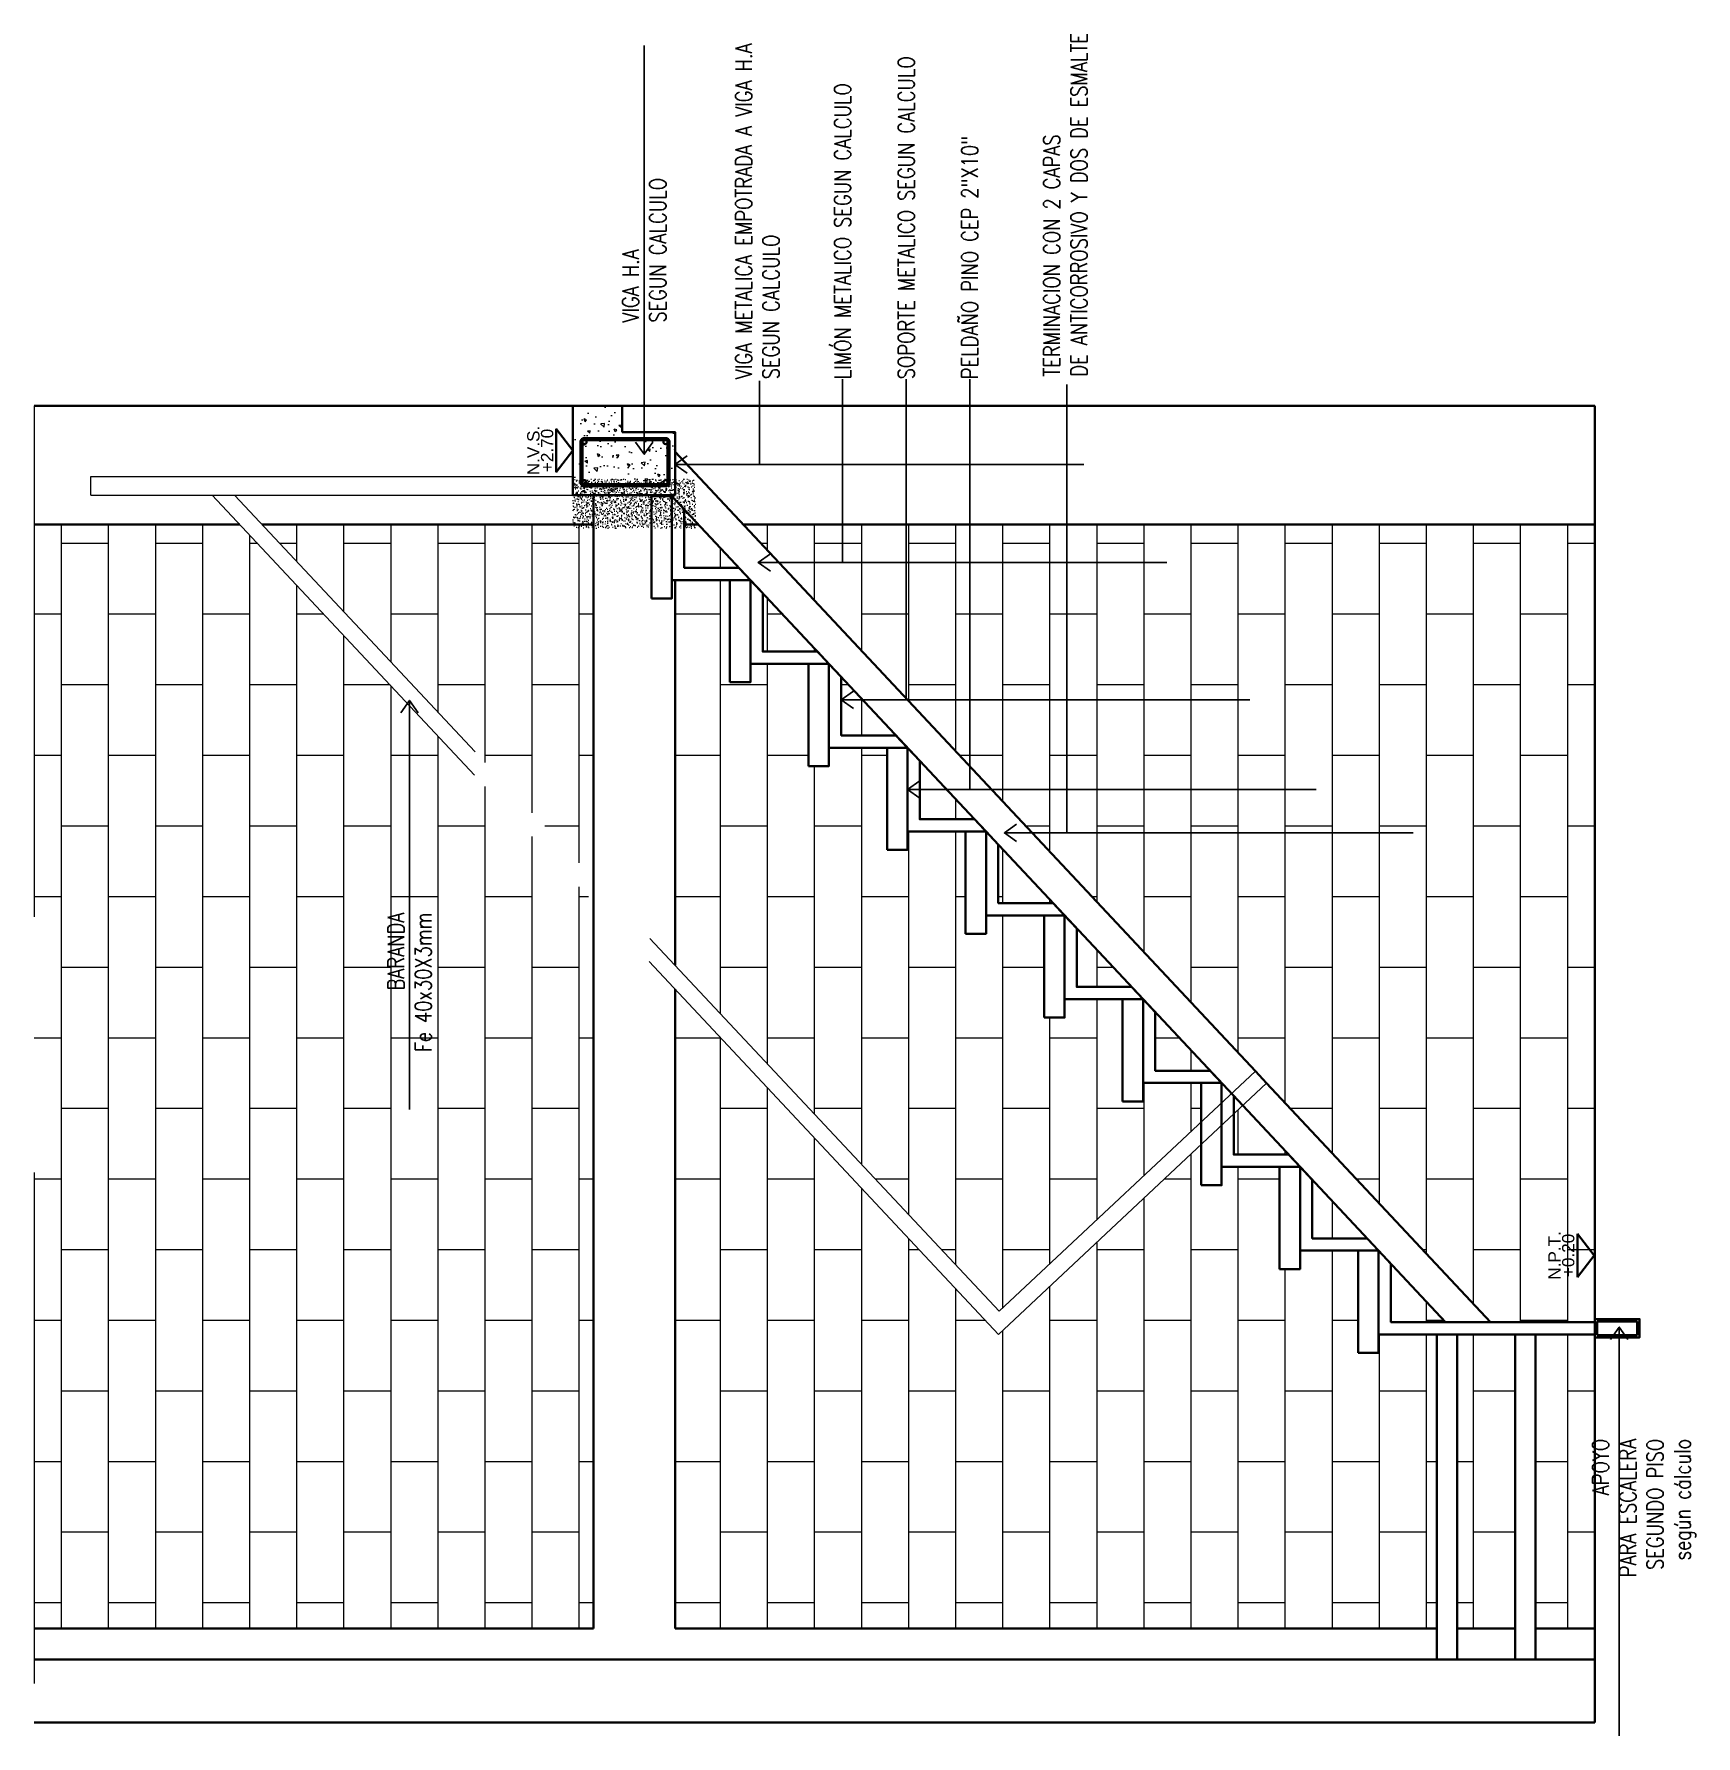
# Model space of a CAD drawing. Header units: metres. Extents: x 45 to 666, y -23 to 325.
# Drawn here: x 168.529 to 172.595, y 159.959 to 164.122 of the extents above; entities that cross this region are included whole.
import ezdxf
from ezdxf.enums import TextEntityAlignment as Align

# ---------------------------------------------------------------- set-up
doc = ezdxf.new("R2010")
doc.units = ezdxf.units.M
doc.header["$LTSCALE"] = 5
doc.header["$MEASUREMENT"] = 0
doc.linetypes.add('HIDDEN', pattern=[0.375, 0.25, -0.125])
doc.layers.get('0').update_dxf_attribs({"color": 30})
for name, color, linetype, lineweight in [('A-ANNO-NOTE', 7, 'Continuous', 35), ('A-DETL-PATT', 8, 'Continuous', 18), ('A-ELEV-MBE1', 7, 'Continuous', 35), ('A-ELEV-PATT', 8, 'Continuous', 18), ('A-FLOR-OVHD', 3, 'HIDDEN', 18), ('A-WALL-FULL', 7, 'Continuous', 35), ('A-WALL-FULL-EXTR', 7, 'Continuous', 35)]:
    doc.layers.add(name, color=color, linetype=linetype, lineweight=lineweight)
doc.styles.add('E-ARIAL', font='arial.ttf')
doc.styles.add('E-ROMANS', font='romans.shx', dxfattribs={"width": 0.8})
doc.dimstyles.new('E-0005_TICK_18', dxfattribs={"dimscale": 0.001, "dimtxt": 9, "dimasz": 9, "dimexe": 4.5, "dimexo": 3, "dimgap": 4.5, "dimtad": 0, "dimdec": 0, "dimlfac": 1000, "dimzin": 0, "dimdsep": 46, "dimtxsty": 'E-ROMANS', "dimblk": 'OBLIQUE', "dimcen": 4.5, "dimclrd": 256, "dimclre": 256, "dimclrt": 256, "dimadec": 0, "dimazin": 0, "dimtfac": 1, "dimtdec": 0, "dimtmove": 1, "dimatfit": 3, "dimldrblk": 'OPEN90', "dimfxl": 1, "dimtfill": 1, "dimtolj": 1, "dimtzin": 0, "dimarcsym": 0})

msp = doc.modelspace()

# ---------------------------------------------------------------- texts
at = {"layer": 'A-ANNO-NOTE', "char_height": 0.04, "rotation": 90, "style": 'E-ROMANS'}
for s, insert, attachment_point in [('VIGA METALICA EMPOTRADA A VIGA H.A\\PSEGUN CALCULO', (170.2984, 163.2772), 4), ('TERMINACION CON 2 CAPAS \\PDE ANTICORROSIVO Y DOS DE ESMALTE', (171.0521, 163.2836), 4), ('SOPORTE METALICO SEGUN CALCULO', (170.6625, 163.2772), 4), ('LIMÓN METALICO SEGUN CALCULO', (170.5068, 163.2772), 4), ('PELDAÑO PINO CEP 2"X10"', (170.8181, 163.2772), 4), ('VIGA H.A \\PSEGUN CALCULO', (170.0215, 163.4157), 4), ('BARANDA\\PFe 40x30X3mm', (169.4475, 161.9728), 6), ('APOYO\\PPARA ESCALERA \\PSEGUNDO PISO\\Psegún cálculo', (172.4682, 160.6858), 6)]:
    msp.add_mtext(s, dxfattribs=dict(at, insert=insert, attachment_point=attachment_point))

# ---------------------------------------------------------------- blocks, each defined once
blk = doc.blocks.new('_Oblique')
at = {"color": 0, "linetype": 'ByBlock', "lineweight": -2}
blk.add_line((-0.5, -0.5), (0.5, 0.5), dxfattribs=at)
blk = doc.blocks.new('TAG-LEVEL-CO')
for points in [[(0.352, 0.272), (-0.352, 0.272)], [(0.352, 0.272), (0, 0), (-0.352, 0.272)]]:
    blk.add_lwpolyline(points)
at = {"style": 'E-ARIAL'}
for tag, p in [('N.P.T.', (0, 0.486)), ('%%P0,00', (0, 0.262))]:
    blk.add_attdef(tag, text='', height=0.2, dxfattribs=at).set_placement(p, align=Align.BOTTOM_CENTER)

# ---------------------------------------------------------------- hatches: boundary and pattern name
at = {"layer": 'A-DETL-PATT'}
h = msp.add_hatch(dxfattribs=at)
h.set_pattern_fill('AR-CONC', color=256, scale=0.0001, angle=45, style=0)
h.set_pattern_definition([(185, (-43.85589, 102.976789), (-0.0117553379, 0.014009465), [0.001905, -0.020955]), (130, (-43.85589, 102.97679), (-0.0110177007, -0.0160017889), [0.001524, -0.016764]), (235.451, (-43.85687, 102.977957), (-0.0227730237, -0.0019922158), [0.001619, -0.017809]), (181.1842, (-43.859482, 102.973197), (-0.0161953413, 0.0221410243), [0.0028575, -0.0314325]), (231.6356, (-43.860832, 102.975042), (-0.0342826432, -0.0007086144), [0.0024285, -0.0267135]), (126.184, (-43.859482, 102.973197), (-0.0342826385, -0.0007085572), [0.002286, -0.025146]), (156, (-43.86038, 102.975891), (-0.0034895268, 0.0179520551), [0.001905, -0.020955]), (101, (-43.86038, 102.975891), (-0.0173941193, -0.0086539927), [0.001524, -0.016764]), (206.4514, (-43.860671, 102.977387), (-0.0208836456, 0.009298004), [0.001619, -0.017809]), (172.5, (-43.85589, 102.976789), (-0.00619734137, -0.0057605469), [0, -0.0165608, 0, -0.017018, 0, -0.0168275]), (142.5, (-43.85589, 102.976789), (-0.01180870003, -0.00235897273), [0, -0.0097028, 0, -0.0161798, 0, -0.0064135]), (102.5, (-43.851885, 102.972784), (-0.00918261956, 0.0099927863), [0, -0.00635, 0, -0.019812, 0, -0.026289]), (92.5, (-43.850089, 102.970988), (-0.0122722393, 0.00867639044), [0, -0.008255, 0, -0.0131572, 0, -0.018669])])
h.paths.add_polyline_path([(169.8472, 163.0331), (169.8472, 162.913), (170.1472, 162.913), (170.1472, 163.0331)])
at = {"layer": 'A-ELEV-PATT'}
h = msp.add_hatch(dxfattribs=at)
h.set_pattern_fill('AR-CONC', color=256, scale=0.0004, style=0)
h.set_pattern_definition([(140, (172.347175, 165.46269), (0.0063756, 0.0728739), [0.00762, -0.08382]), (85, (172.347175, 165.46269), (-0.0764227, -0.0140971), [0.006096, -0.067056]), (190.451, (172.347706, 165.46876), (-0.0700467, 0.058777), [0.006476, -0.071236]), (136.1842, (172.326855, 165.46269), (0.016817, 0.1084316), [0.01143, -0.12573]), (186.6356, (172.32826, 165.47173), (-0.0989702, 0.0949617), [0.009714, -0.106854]), (81.184, (172.32686, 165.46269), (-0.09897, 0.094962), [0.009144, -0.100584]), (111, (172.331935, 165.47285), (0.0409062, 0.060646), [0.00762, -0.08382]), (56, (172.331935, 165.47285), (-0.0736752, 0.0247208), [0.006096, -0.067056]), (161.4514, (172.335344, 165.4779), (-0.0327691, 0.0853666), [0.006476, -0.071236]), (127.5, (172.347175, 165.46269), (-0.03382202, 0.00123544), [0, -0.0662432, 0, -0.068072, 0, -0.06731]), (97.5, (172.347175, 165.46269), (-0.04007223, 0.02672787), [0, -0.0388112, 0, -0.0647192, 0, -0.025654]), (57.5, (172.347175, 165.440032), (0.0022915, 0.05423624), [0, -0.0254, 0, -0.079248, 0, -0.105156]), (47.5, (172.347175, 165.42987), (-0.0101706, 0.0592517), [0, -0.03302, 0, -0.0526288, 0, -0.074676])])
h.paths.add_polyline_path([(169.8472, 163.212), (169.8472, 162.994), (170.0972, 162.994), (170.0972, 163.148), (169.9672, 163.148), (169.9672, 163.212)])
h.paths.add_polyline_path([(170.0835, 163.1335), (170.0835, 163.0155), (169.8655, 163.0155), (169.8655, 163.1335)], flags=16)
h.paths.add_polyline_path([(170.0785, 163.1285), (170.0785, 163.0205), (169.8705, 163.0205), (169.8705, 163.1285)], flags=0)
h = msp.add_hatch(dxfattribs=at)
h.set_pattern_fill('AR-BRSTD', color=256, scale=0.0017, angle=360, style=0)
h.set_pattern_definition([(90, (0, 0), (-0.11516106, 3e-14), []), (180, (0, 0), (-0.11516106, -0.17272), [0.11516106, -0.11516106])])
h.paths.add_polyline_path([(168.5286, 162.922), (168.5286, 160.222), (169.8972, 160.222), (169.8972, 161.9988), (169.032, 162.922)])
h.paths.add_polyline_path([(169.0868, 162.922), (169.8972, 162.0573), (169.8972, 162.922)])
h.paths.add_polyline_path([(170.2636, 162.922), (171.5169, 161.5847), (171.5442, 161.5555), (172.092, 160.971), (172.3472, 160.971), (172.3472, 162.922)])
h.paths.add_polyline_path([(170.8885, 160.941), (170.0972, 161.7854), (170.0972, 160.222), (171.9605, 160.222), (171.9605, 160.941), (171.8184, 160.941), (171.8184, 160.896), (171.7684, 160.896), (171.7684, 161.146), (171.6262, 161.146), (171.6262, 161.101), (171.5762, 161.101), (171.5762, 161.351), (171.4341, 161.351), (171.4341, 161.306), (171.3841, 161.306), (171.3841, 161.4055)])
h.paths.add_polyline_path([(172.0105, 160.941), (172.0105, 160.222), (172.1526, 160.222), (172.1526, 160.941)])
h.paths.add_polyline_path([(172.2026, 160.941), (172.2026, 160.222), (172.3472, 160.222), (172.3472, 160.2881), (172.3472, 160.941)])
h.paths.add_polyline_path([(170.9999, 161.716), (170.9999, 161.966), (170.8578, 161.966), (170.8578, 161.921), (170.8078, 161.921), (170.8078, 162.171), (170.6657, 162.171), (170.6657, 162.126), (170.6157, 162.126), (170.6157, 162.376), (170.4735, 162.376), (170.4735, 162.331), (170.4235, 162.331), (170.4235, 162.581), (170.2814, 162.581), (170.2814, 162.536), (170.2314, 162.536), (170.2314, 162.786), (170.0972, 162.786), (170.0972, 161.8439), (170.8903, 160.9975), (171.3841, 161.4603), (171.3841, 161.556), (171.242, 161.556), (171.242, 161.511), (171.192, 161.511), (171.192, 161.761), (171.0499, 161.761), (171.0499, 161.716)])
h.paths.add_polyline_path([(170.1193, 162.922), (170.1193, 162.816), (170.2533, 162.816), (170.154, 162.922)])
h.paths.add_polyline_path([(170.3114, 162.754), (170.3114, 162.611), (170.4454, 162.611)], flags=17)
h.paths.add_polyline_path([(170.5035, 162.549), (170.5035, 162.406), (170.6375, 162.406)], flags=17)
h.paths.add_polyline_path([(170.6957, 162.344), (170.6957, 162.201), (170.8297, 162.201)], flags=17)
h.paths.add_polyline_path([(170.8878, 162.139), (170.8878, 161.996), (171.0218, 161.996)], flags=17)
h.paths.add_polyline_path([(171.0799, 161.934), (171.0799, 161.791), (171.2139, 161.791)], flags=17)
h.paths.add_polyline_path([(171.272, 161.729), (171.272, 161.586), (171.406, 161.586)], flags=17)
h.paths.add_polyline_path([(171.4859, 161.5008), (171.4641, 161.4804), (171.4641, 161.381), (171.5981, 161.381)], flags=17)
h.paths.add_polyline_path([(171.6562, 161.319), (171.6562, 161.176), (171.7902, 161.176)], flags=17)
h.paths.add_polyline_path([(171.8484, 161.114), (171.8484, 160.971), (171.9824, 160.971)], flags=17)
h.paths.add_polyline_path([(169.3842, 161.4942), (169.3842, 161.9828), (169.5108, 161.9828), (169.5108, 161.4942)], flags=24)

# ---------------------------------------------------------------- linework, layer by layer
at = {"layer": 'A-ELEV-MBE1'}
for p, q in [((172.3472, 163.212), (168.5286, 163.212)), ((170.0972, 163.0996), (171.5169, 161.5847)), ((169.8972, 160.222), (169.8972, 162.994)), ((170.0865, 162.994), (171.4859, 161.5008)), ((169.032, 162.922), (168.5286, 162.922)), ((169.8972, 162.922), (169.0868, 162.922)), ((170.154, 162.922), (170.1193, 162.922)), ((172.3472, 162.922), (170.2636, 162.922)), ((170.0972, 161.8439), (170.0972, 162.786)), ((170.0972, 160.222), (170.0972, 161.7854)), ((171.5442, 161.5555), (171.5169, 161.5847)), ((171.5442, 161.5555), (172.092, 160.971)), ((171.4859, 161.5008), (171.9824, 160.971)), ((172.3472, 160.941), (172.3472, 160.971)), ((169.8972, 160.222), (168.5286, 160.222)), ((171.9605, 160.222), (170.0972, 160.222)), ((172.1526, 160.222), (172.0105, 160.222)), ((172.3472, 160.222), (172.2026, 160.222)), ((168.5286, 160.146), (172.3472, 160.146)), ((168.5286, 159.992), (172.3472, 159.992))]:
    msp.add_line(p, q, dxfattribs=at)
for points in [[(172.3472, 159.992), (172.3472, 163.212)], [(171.4341, 161.556), (171.4341, 161.351), (171.6262, 161.351), (171.5981, 161.381), (171.4641, 161.381), (171.4641, 161.5232)], [(172.3472, 160.971), (171.8484, 160.971), (171.8484, 161.114), (171.8184, 161.146), (171.8184, 160.941), (172.3472, 160.941)]]:
    msp.add_lwpolyline(points, dxfattribs=at)
for points in [[(169.8755, 163.0155), (170.0735, 163.0155, 0.414214), (170.0835, 163.0255), (170.0835, 163.1235, 0.414214), (170.0735, 163.1335), (169.8755, 163.1335, 0.414214), (169.8655, 163.1235), (169.8655, 163.0255, 0.414214)], [(169.8755, 163.0155), (170.0735, 163.0155, 0.414214), (170.0835, 163.0255), (170.0835, 163.1235, 0.414214), (170.0735, 163.1335), (169.8755, 163.1335, 0.414214), (169.8655, 163.1235), (169.8655, 163.0255, 0.414214)], [(169.8755, 163.0205), (170.0735, 163.0205, 0.414214), (170.0785, 163.0255), (170.0785, 163.1235, 0.414214), (170.0735, 163.1285), (169.8755, 163.1285, 0.414214), (169.8705, 163.1235), (169.8705, 163.0255, 0.414214)], [(169.8755, 163.0205), (170.0735, 163.0205, 0.414214), (170.0785, 163.0255), (170.0785, 163.1235, 0.414214), (170.0735, 163.1285), (169.8755, 163.1285, 0.414214), (169.8705, 163.1235), (169.8705, 163.0255, 0.414214)]]:
    msp.add_lwpolyline(points, format="xyb", close=True, dxfattribs=at)
for points in [[(170.2814, 162.786), (170.2533, 162.816), (170.1193, 162.816), (170.1193, 162.959), (170.0893, 162.991), (170.0893, 162.786)], [(170.4735, 162.581), (170.4454, 162.611), (170.3114, 162.611), (170.3114, 162.754), (170.2814, 162.786), (170.2814, 162.581)], [(170.6657, 162.376), (170.6375, 162.406), (170.5035, 162.406), (170.5035, 162.549), (170.4735, 162.581), (170.4735, 162.376)], [(170.8578, 162.171), (170.8297, 162.201), (170.6957, 162.201), (170.6957, 162.344), (170.6657, 162.376), (170.6657, 162.171)], [(171.0499, 161.966), (171.0218, 161.996), (170.8878, 161.996), (170.8878, 162.139), (170.8578, 162.171), (170.8578, 161.966)], [(171.242, 161.761), (171.2139, 161.791), (171.0799, 161.791), (171.0799, 161.934), (171.0499, 161.966), (171.0499, 161.761)], [(171.4341, 161.556), (171.406, 161.586), (171.272, 161.586), (171.272, 161.729), (171.242, 161.761), (171.242, 161.556)], [(171.8184, 161.146), (171.7902, 161.176), (171.6562, 161.176), (171.6562, 161.319), (171.6262, 161.351), (171.6262, 161.146)]]:
    msp.add_lwpolyline(points, close=True, dxfattribs=at)
for centre in [(169.8755, 163.1235), (169.8755, 163.1235), (170.0735, 163.1235), (170.0735, 163.1235), (169.8755, 163.0255), (169.8755, 163.0255), (170.0735, 163.0255), (170.0735, 163.0255)]:
    msp.add_circle(centre, 0.005, dxfattribs=at)
at = {"layer": 'A-FLOR-OVHD'}
for p, q in [((168.5286, 163.212), (168.5286, 159.992)), ((168.6672, 162.994), (168.6672, 163.039)), ((168.6672, 163.039), (169.8472, 163.039)), ((168.6672, 162.994), (169.8472, 162.994)), ((170.8885, 160.941), (168.9645, 162.994)), ((170.8903, 160.9975), (169.0193, 162.994)), ((170.8885, 160.941), (171.5442, 161.5555)), ((170.8903, 160.9975), (171.5169, 161.5847))]:
    msp.add_line(p, q, dxfattribs=at)
at = {"layer": 'A-WALL-FULL'}
msp.add_line((169.9672, 163.148), (169.9672, 163.212), dxfattribs=at)
msp.add_lwpolyline([(169.8472, 163.212), (169.8472, 162.994), (170.0972, 162.994), (170.0972, 163.148), (169.9672, 163.148)], dxfattribs=at)
for points in [[(172.3472, 160.9335), (172.3472, 160.9785), (172.4568, 160.9785), (172.4568, 160.9335)], [(172.3532, 160.9395), (172.3532, 160.9725), (172.4508, 160.9725), (172.4508, 160.9395)]]:
    msp.add_lwpolyline(points, close=True, dxfattribs=at)
at = {"layer": 'A-WALL-FULL-EXTR'}
for points in [[(170.0393, 162.741), (170.0893, 162.741), (170.0893, 162.991), (170.0393, 162.991), (170.0393, 162.741)], [(170.2314, 162.536), (170.2814, 162.536), (170.2814, 162.786), (170.2314, 162.786), (170.2314, 162.536)], [(170.4235, 162.331), (170.4735, 162.331), (170.4735, 162.581), (170.4235, 162.581), (170.4235, 162.331)], [(170.6157, 162.126), (170.6657, 162.126), (170.6657, 162.376), (170.6157, 162.376), (170.6157, 162.126)], [(170.8078, 161.921), (170.8578, 161.921), (170.8578, 162.171), (170.8078, 162.171), (170.8078, 161.921)], [(170.9999, 161.716), (171.0499, 161.716), (171.0499, 161.966), (170.9999, 161.966), (170.9999, 161.716)], [(171.192, 161.511), (171.242, 161.511), (171.242, 161.761), (171.192, 161.761), (171.192, 161.511)], [(171.3841, 161.306), (171.4341, 161.306), (171.4341, 161.556)], [(171.4341, 161.5071), (171.4341, 161.556), (171.3841, 161.556), (171.3841, 161.4603)], [(171.3841, 161.556), (171.3841, 161.306)], [(171.5762, 161.101), (171.6262, 161.101), (171.6262, 161.351), (171.5762, 161.351), (171.5762, 161.101)], [(171.7684, 160.896), (171.8184, 160.896), (171.8184, 161.146), (171.7684, 161.146), (171.7684, 160.896)], [(171.9605, 160.146), (172.0105, 160.146), (172.0105, 160.941), (171.9605, 160.941), (171.9605, 160.146)], [(172.1526, 160.146), (172.2026, 160.146), (172.2026, 160.941), (172.1526, 160.941), (172.1526, 160.146)]]:
    msp.add_lwpolyline(points, dxfattribs=at)

# ---------------------------------------------------------------- block references
at = {"layer": 'A-ANNO-NOTE', "xscale": 0.1499999999999773, "yscale": 0.1499999999999773, "zscale": 0.1499999999999773, "rotation": 89.99999999998914}
for p, values in [((169.8472, 163.103), {'%%P0,00': '+2.70', 'N.P.T.': 'N.V.S.'}), ((172.3456, 161.1342), {'%%P0,00': '+0.20', 'N.P.T.': 'N.P.T.'})]:
    msp.add_blockref('TAG-LEVEL-CO', p, dxfattribs=at).add_auto_attribs(values)

msp.set_redraw_order([(e.dxf.handle, doc.entitydb.next_handle()) for e in msp.query("TEXT MTEXT ATTDEF DIMENSION ARC_DIMENSION")])  # texts and dimensions are drawn at this point

# ---------------------------------------------------------------- leaders
at = {"layer": 'A-ANNO-NOTE'}
for points, override in [([(170.0215, 163.0937), (170.0215, 163.2896), (170.0215, 163.4157)], {"dimscale": 0.01, "dimasz": 3, "dimtad": 0, "dimldrblk": 'Open90'}), ([(170.0968, 163.0689), (170.3033, 163.0689), (170.3033, 163.2733)], {"dimscale": 0.01, "dimasz": 3, "dimtad": 0, "dimldrblk": 'Open90'}), ([(170.3003, 162.8287), (170.5068, 162.8287), (170.5068, 163.2772)], {"dimscale": 0.01, "dimasz": 3, "dimtad": 0, "dimldrblk": 'Open90'}), ([(170.5035, 162.4935), (170.6625, 162.4935), (170.6625, 163.2772)], {"dimscale": 0.01, "dimasz": 3, "dimtad": 0, "dimldrblk": 'Open90'}), ([(170.6657, 162.2735), (170.8181, 162.2735), (170.8181, 163.2772)], {"dimscale": 0.01, "dimasz": 3, "dimtad": 0, "dimldrblk": 'Open90'}), ([(170.9028, 162.1678), (171.0553, 162.1678), (171.0554, 163.2646)], {"dimscale": 0.01, "dimasz": 3, "dimtad": 0, "dimldrblk": 'Open90'}), ([(169.4475, 162.4915), (169.4475, 162.2337), (169.4475, 161.9728)], {"dimscale": 0.01, "dimasz": 3, "dimtad": 0, "dimldrblk": 'Open90'}), ([(172.4071, 160.9589), (172.4071, 160.8581), (172.4071, 160.7053)], {"dimscale": 0.01, "dimasz": 3, "dimtad": 2, "dimldrblk": 'Open90'})]:
    msp.add_leader(points, dimstyle='E-0005_TICK_18', override=override, dxfattribs=at)

doc.saveas('drawing.dxf')
